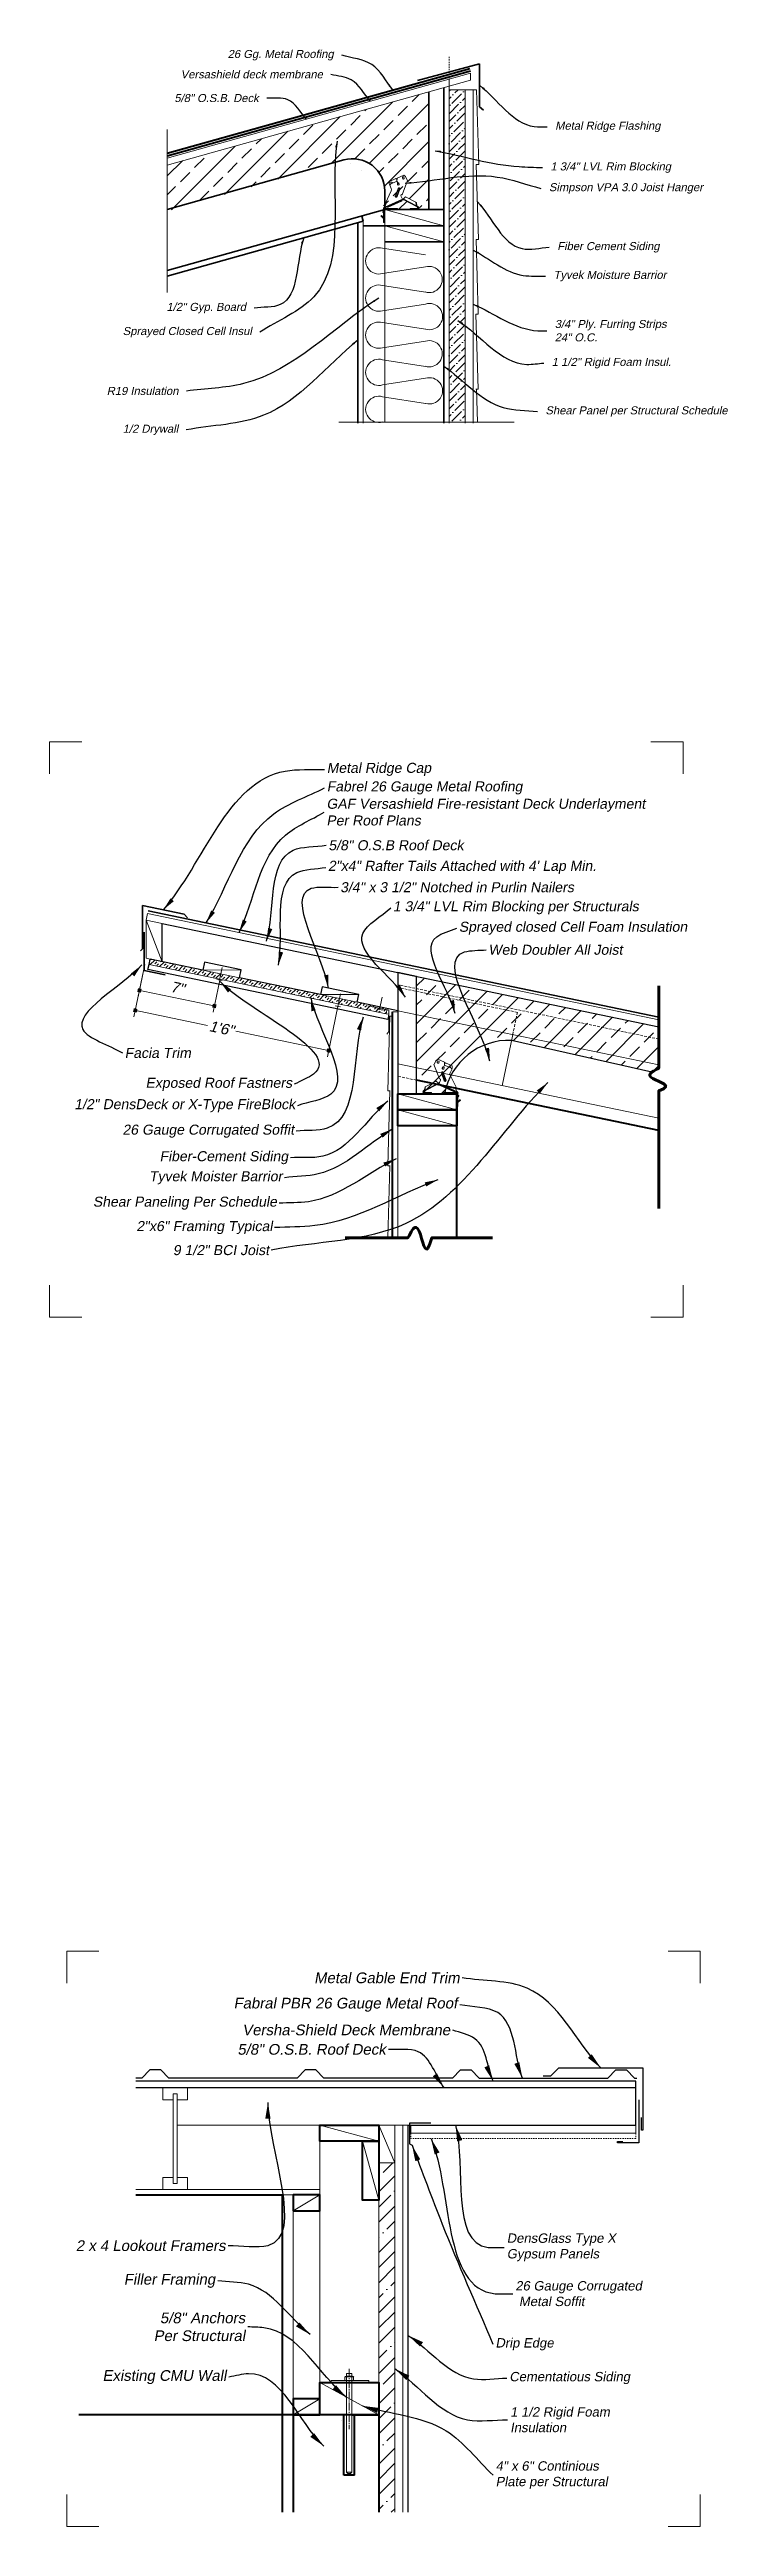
# Model space of a CAD drawing. Header units: inches. Extents: x -3905 to 10892, y 1064 to 9590.
# Drawn here: x 110.2 to 173.6, y 3635 to 3866.5 of the extents above; entities that cross this region are included whole.
import ezdxf

# ---------------------------------------------------------------- set-up
doc = ezdxf.new("R2010")
doc.units = ezdxf.units.IN
doc.header["$MEASUREMENT"] = 0
doc.header["$PDMODE"] = 3
for name, pattern in [('CENTERLINE', [1.81, 0.75, -0.0625, 0.03, -0.0625, 0.75, -0.0625, 0.03, -0.0625]), ('HIDDEN', [0.375, 0.25, -0.125]), ('HIDDEN2', [0.1875, 0.125, -0.0625]), ('MYCENTER', [0.9375, 0.75, -0.0625, 0.0625, -0.0625]), ('MYHIDDEN', [0.1875, 0.125, -0.0625])]:
    doc.linetypes.add(name, pattern=pattern)
doc.layers.add('SECTIONS', color=70, linetype='Continuous', lineweight=0)
doc.layers.add('VP', color=164, linetype='Continuous', lineweight=0, plot=False)
doc.styles.add('DS-TXT1', font='arial.ttf', dxfattribs={"oblique": 10})
doc.styles.add('DSTEXT', font='arial.ttf', dxfattribs={"oblique": 12})
doc.dimstyles.new('DS-Fraction', dxfattribs={"dimtxt": 0.1, "dimasz": 0.035, "dimexe": 0.06, "dimexo": 0.06, "dimgap": 0.02, "dimtad": 0, "dimdec": 3, "dimzin": 0, "dimdsep": 46, "dimlunit": 4, "dimtxsty": 'DS-TXT1', "dimblk": 'BOXFILLED', "dimcen": -0.06, "dimclrd": 256, "dimclre": 256, "dimclrt": 256, "dimadec": 0, "dimazin": 0, "dimtfac": 1, "dimtdec": 3, "dimtmove": 1, "dimatfit": 3, "dimfxl": 1, "dimfrac": 2, "dimtolj": 1, "dimtzin": 0, "dimlwd": 0, "dimlwe": -1, "dimarcsym": 0})
doc.dimstyles.new('DS-Fraction$7', dxfattribs={"dimtxt": 0.125, "dimasz": 0.125, "dimexe": 0.06, "dimexo": 0.06, "dimgap": 0.02, "dimtad": 0, "dimdec": 3, "dimzin": 0, "dimdsep": 46, "dimlunit": 4, "dimtxsty": 'DS-TXT1', "dimblk": 'BOXFILLED', "dimcen": -0.06, "dimclrd": 256, "dimclre": 256, "dimclrt": 256, "dimadec": 0, "dimazin": 0, "dimtfac": 1, "dimtdec": 3, "dimtmove": 1, "dimatfit": 3, "dimfxl": 1, "dimfrac": 2, "dimtolj": 1, "dimtzin": 0, "dimlwd": 0, "dimlwe": -1, "dimarcsym": 0})
doc.dimstyles.new('WeaselDims$7', dxfattribs={"dimtxt": 0.0625, "dimasz": 0.046875, "dimexe": 0.125, "dimexo": 0.125, "dimgap": 0.0625, "dimtad": 0, "dimdec": 4, "dimrnd": 0.0625, "dimzin": 0, "dimdsep": 46, "dimlunit": 4, "dimtxsty": 'DSTEXT', "dimblk": 'ARCHTICK', "dimcen": 0, "dimadec": 0, "dimazin": 0, "dimtfac": 1, "dimtdec": 4, "dimtofl": 0, "dimtmove": 1, "dimatfit": 3, "dimfxl": 1, "dimfrac": 1, "dimtolj": 1, "dimtzin": 0, "dimarcsym": 0})

msp = doc.modelspace()

# ---------------------------------------------------------------- texts
at = {"layer": 'SECTIONS', "linetype": 'Continuous', "lineweight": 5, "char_height": 0.75, "style": 'DSTEXT'}
for s, insert, attachment_point in [('\\A1;Versashield deck membrane', (135.72901, 3864.21728), 6), ('\\A1;26 Gg. Metal Roofing', (136.73683, 3866.01163), 6), ('\\A1;5/8" O.S.B. Deck', (129.74037, 3861.99999), 6), ('\\A1;Metal Ridge Flashing', (157.41522, 3859.31003), 4), ('\\A1;1 3/4" LVL Rim Blocking', (156.97778, 3855.50088), 4), ('\\A1;Simpson VPA 3.0 Joist Hanger', (156.8387, 3853.55875), 4), ('\\A1;Fiber Cement Siding', (157.61443, 3848.0504), 4), ('Tyvek Moisture Barrior', (157.26762, 3845.36324), 4), ('\\A1;1/2" Gyp. Board', (128.54774, 3842.36834), 6), ('\\A1;3/4" Ply. Furring Strips\\P24" O.C.', (157.37996, 3840.25453), 4), ('Sprayed Closed Cell Insul', (129.09421, 3840.11033), 6), ('\\A1;1 1/2" Rigid Foam Insul.', (157.09906, 3837.223), 4), ('\\A1;Shear Panel per Structural Schedule', (156.5139, 3832.69645), 4)]:
    msp.add_mtext(s, dxfattribs=dict(at, insert=insert, attachment_point=attachment_point))
at = {"layer": 'SECTIONS', "linetype": 'Continuous', "lineweight": 15, "char_height": 0.75, "attachment_point": 6, "style": 'DSTEXT'}
for s, insert in [('\\A1;R19 Insulation', (122.24332, 3834.61718)), ('\\A1;1/2 Drywall', (122.22061, 3830.97927))]:
    msp.add_mtext(s, dxfattribs=dict(at, insert=insert))
at = {"layer": 'SECTIONS', "linetype": 'Continuous', "lineweight": 25, "char_height": 0.9375, "style": 'DS-TXT1'}
for s, insert, attachment_point in [('\\A1;Metal Ridge Cap', (136.09097, 3799.25037), 4), ('\\A1;Fabrel 26 Gauge Metal Roofing', (136.0944, 3797.51615), 4), ('\\A1;GAF Versashield Fire-resistant Deck Underlayment\\PPer Roof Plans', (136.06369, 3795.24772), 4), ('\\A1;5/8" O.S.B Roof Deck', (136.2491, 3792.15109), 4), ('\\A1;2"x4" Rafter Tails Attached with 4\' Lap Min.', (136.20553, 3790.0921), 4), ('\\A1;3/4" x 3 1/2" Notched in Purlin Nailers', (137.34687, 3788.2275), 4), ('\\A1;1 3/4" LVL Rim Blocking per Structurals', (142.27066, 3786.31164), 4), ('\\A1;Sprayed closed Cell Foam Insulation', (148.4254, 3784.39577), 4), ('\\A1;Web Doubler All Joist', (151.18576, 3782.38166), 4), ('\\A1;Facia Trim', (117.22343, 3772.73774), 4), ('\\A1;Exposed Roof Fastners', (132.85538, 3769.80934), 6), ('\\A1;1/2" DensDeck or X-Type FireBlock', (133.14683, 3767.81087), 6), ('\\A1;26 Gauge Corrugated Soffit', (133.0332, 3765.42977), 6), ('\\A1;Fiber-Cement Siding', (132.49098, 3762.94691), 6), ('\\A1;Tyvek Moister Barrior', (131.94136, 3761.07348), 6), ('\\A1;Shear Paneling Per Schedule', (131.43761, 3758.69742), 6), ('\\A1;2"x6" Framing Typical', (131.02542, 3756.41274), 6), ('\\A1;9 1/2" BCI Joist', (130.70567, 3754.30432), 6)]:
    msp.add_mtext(s, dxfattribs=dict(at, insert=insert, attachment_point=attachment_point))
at = {"layer": 'SECTIONS', "linetype": 'Continuous', "lineweight": 40, "style": 'DS-TXT1'}
for s, insert, char_height, attachment_point in [('\\A1;Metal Gable End Trim', (148.50056, 3686.2757), 1, 6), ('\\A1;Fabral PBR 26 Gauge Metal Roof', (148.27866, 3683.76661), 1, 6), ('\\A1;Versha-Shield Deck Membrane', (147.61295, 3681.40511), 1, 6), ('\\A1;5/8" O.S.B. Roof Deck', (141.60206, 3679.58878), 1, 6), ('\\A1;2 x 4 Lookout Framers', (126.63627, 3661.23952), 1, 6), ('\\A1;DensGlass Type X \\PGypsum Panels', (152.90014, 3661.08775), 0.875, 4), ('\\A1;Filler Framing', (125.67808, 3657.95229), 1, 6), ('\\A1;26 Gauge Corrugated\\P Metal Soffit', (153.69834, 3656.75751), 0.875, 4), ('\\A1;5/8" Anchors\\PPer Structural', (128.47062, 3653.65371), 1, 6), ('\\A1;Drip Edge', (151.84795, 3652.03054), 0.875, 4), ('\\A1;Existing CMU Wall', (126.71531, 3648.95712), 1, 6), ('\\A1;Cementatious Siding', (153.14005, 3648.87177), 0.875, 4), ('\\A1;1 1/2 Rigid Foam\\PInsulation', (153.21984, 3644.97121), 0.875, 4), ('\\A1;4" x 6" Continious\\PPlate per Structural', (151.86346, 3639.79331), 0.875, 4)]:
    msp.add_mtext(s, dxfattribs=dict(at, insert=insert, char_height=char_height, attachment_point=attachment_point))

# ---------------------------------------------------------------- blocks, each defined once
blk = doc.blocks.new('BCI 9-12')
at = {"color": 0}
for p, q in [((0.96875, 0.5625), (0.96875, 8.9375)), ((1.34375, 8.9375), (0.96875, 8.9375)), ((1.34375, 0.5625), (1.34375, 8.9375)), ((1.34375, 0.5625), (0.96875, 0.5625))]:
    blk.add_line(p, q, dxfattribs=at)
for points in [[(1.34375, 8.375), (2.3125, 8.375), (2.3125, 9.5), (0, 9.5), (0, 8.375), (0.96875, 8.375)], [(1.34375, 1.125), (2.3125, 1.125), (2.3125, 0), (0, 0), (0, 1.125), (0.96875, 1.125)]]:
    blk.add_lwpolyline(points, dxfattribs=at)
blk = doc.blocks.new('*U462')
at = {"color": 0, "lineweight": 0}
blk.add_line((0, 0), (3.5, 1.5), dxfattribs=at)
blk.add_lwpolyline([(0, 0), (3.5, 0), (3.5, 1.5), (0, 1.5)], close=True, dxfattribs=at)
blk = doc.blocks.new('8 inch Anchor')
at = {"color": 0, "lineweight": 0}
for p, q in [((1.83, 0.2), (-1.68, 0.2)), ((-1.68, 0), (-1.68, 0.2)), ((1.83, 0), (-1.68, 0)), ((0.41, 0.53), (-0.41, 0.53)), ((-0.25, 0.85), (-0.25, -1.4)), ((0.25, 0.85), (-0.25, 0.85)), ((-0.25, -1.5), (-0.25, 0)), ((0.25, 0.85), (0.25, -1.4)), ((0.25, -1.5), (0.25, 0)), ((1.83, 0), (1.83, 0.2)), ((-0.25, -1.5), (-0.25, -8.38)), ((0.25, -1.5), (0.25, -8.38))]:
    blk.add_line(p, q, dxfattribs=at)
at = {"color": 0, "linetype": 'CENTERLINE', "lineweight": 0}
blk.add_line((0, 1.28), (0, -4.36), dxfattribs=at)
at = {"linetype": 'Continuous', "lineweight": 5}
for p, q in [((-0.75, -3.5), (-0.75, -3.5)), ((-0.25, -8.38), (0.25, -8.38)), ((-0.25, -8.38), (-0.12, -8.5)), ((-0.19, -8.44), (-0.25, -8.38)), ((-0.12, -8.5), (0.12, -8.5))]:
    blk.add_line(p, q, dxfattribs=at)
at = {"linetype": 'Continuous', "lineweight": 0}
blk.add_line((0.12, -8.5), (0.25, -8.38), dxfattribs=at)
at = {"color": 0, "lineweight": 0}
for points in [[(0.41, 0.53), (0.41, 0.2), (-0.41, 0.2), (-0.41, 0.53)], [(-0.3, 0.59), (0.3, 0.59)]]:
    blk.add_lwpolyline(points, dxfattribs=at)
for centre, radius, start, end in [((-0.3, 0.45), 0.136, 34.0045, 145.9955), ((0, 0.27), 0.317, 54.1118, 125.8882), ((0.3, 0.45), 0.136, 34, 146)]:
    blk.add_arc(centre, radius, start, end, dxfattribs=at)
blk = doc.blocks.new('_BoxFilled')
at = {"color": 0, "linetype": 'ByBlock', "lineweight": -2}
blk.add_line((-0.5, 0), (-1, 0), dxfattribs=at)
at = {"color": 0, "linetype": 'ByBlock'}
blk.add_solid([(-0.5, 0.5), (0.5, 0.5), (-0.5, -0.5), (0.5, -0.5)], dxfattribs=at)
blk = doc.blocks.new('CP1')
at = {"color": 0, "lineweight": -2}
for p, q in [((-6.01, -1.51), (-0.21, 0.05)), ((-0.21, 0.05), (-0.21, -3.95)), ((-0.21, -3.95), (0.16, -4.28))]:
    blk.add_line(p, q, dxfattribs=at)
blk = doc.blocks.new('VPA35')
for p, q in [((0.41, 2.4), (0.43, 2.62)), ((0.41, 2.4), (0.46, 2.29)), ((1.04, 2.9), (0.43, 2.62)), ((0.53, 2.39), (0.46, 2.29)), ((0.53, 2.39), (1.14, 2.67)), ((0.59, 2.42), (0.56, 2.47)), ((0.73, 2.48), (0.71, 2.54)), ((1.04, 2.9), (1.15, 2.81)), ((1.15, 2.95), (1.14, 2.67)), ((1.14, 2.67), (1.22, 2.51)), ((1.77, 3.23), (1.15, 2.95)), ((1.18, 2.41), (1.2, 2.35)), ((1.29, 2.46), (1.32, 2.4)), ((1.32, 2.47), (1.34, 2.42)), ((1.61, 1.4), (2.12, 2.74)), ((1.61, 1.4), (2.12, 2.74)), ((1.61, 1.4), (2.12, 2.74)), ((1.67, 2.91), (1.65, 2.96)), ((1.94, 3.1), (1.77, 3.23)), ((1.81, 2.97), (1.79, 3.03)), ((1.94, 3.1), (2.1, 2.76)), ((-0.12, 0.09), (-0.12, -1.19)), ((-0.12, 0), (-0.06, 0)), ((-0.09, 0.18), (-0.04, 0.23)), ((-0.06, -1.19), (-0.06, 0)), ((-0.04, 0.14), (1.66, 0.91)), ((-0.04, 0.14), (0.1, 0.51)), ((-0.01, 0.22), (1.66, 0.98)), ((1.19, 0.12), (0, 0.12)), ((1.19, 0.06), (0, 0.06)), ((0.02, 0.06), (0.02, 0.12)), ((0.06, 0.62), (0.6, 1.76)), ((0.06, 0.62), (0.6, 1.76)), ((0.07, 0.43), (0.1, 0.51)), ((1.55, 0.79), (0.3, 0.22)), ((0.46, 2.29), (0.6, 1.97)), ((0.7, 0.06), (0.7, 0.12)), ((0.99, 1.29), (1.25, 1.99)), ((1.03, 1.27), (1.29, 1.98)), ((1.12, 1.24), (1.38, 1.94)), ((1.16, 1.22), (1.42, 1.93)), ((1.19, 0.06), (1.19, 0.12)), ((1.51, 1.29), (1.67, 0.92)), ((1.51, 1.29), (1.6, 1.09)), ((1.65, 0.98), (1.65, 0.98)), ((1.77, 0.98), (2.96, 0.36)), ((1.77, 0.91), (3.03, 0.26)), ((1.92, 1.2), (2.95, 0.66)), ((2.36, 0.08), (2.36, 0.12)), ((2.96, 0.35), (2.91, 0.68)), ((3, 0.37), (2.95, 0.66)), ((3.09, 0.29), (3.03, 0.33)), ((-0.37, -0.58), (-0.32, -0.54)), ((-0.12, -0.82), (-0.37, -0.58)), ((-0.32, -0.54), (-0.12, -0.74)), ((-0.19, -0.16), (-0.19, -0.23)), ((-0.12, -0.44), (-0.06, -0.44)), ((-0.12, -1.19), (-0.06, -1.19))]:
    blk.add_line(p, q)
at = {"linetype": 'Continuous', "lineweight": 5}
for p, q in [((1.71, 0.99), (1.92, 1.2)), ((2.36, 0.12), (3.03, 0.12)), ((2.36, 0.08), (3.1, 0.08))]:
    blk.add_line(p, q, dxfattribs=at)
for centre, radius, start, end in [((0.64, 2.51), 0.078, 24.4503, 204.4503), ((1.25, 2.44), 0.078, 24.4503, 204.4503), ((1.27, 2.38), 0.078, 204.4503, 24.4503), ((1.36, 2.49), 0.078, 167.703, 204.4503), ((1.39, 2.44), 0.078, 204.4503, 241.1976), ((1.72, 3), 0.078, 24.4503, 204.4503), ((1.74, 2.94), 0.078, 204.4503, 24.4503), ((2.13, 2.77), 0.03, 204.4503, 249.5172), ((2.13, 2.77), 0.03, 204.4503, 249.5172), ((0, 0.09), 0.125, 135, 180), ((0, 0), 0.125, 90, 180), ((0, 0.09), 0.0625, 135, 163.774), ((0, 0), 0.0625, 90, 180), ((0.02, 0.54), 0.0855, 339.4503, 63.0447), ((0.02, 0.54), 0.0855, 339.4503, 63.0447), ((0.27, 0.28), 0.0625, 204.4503, 294.4503), ((0.38, 1.87), 0.25, 334.4503, 24.4503), ((0.38, 1.87), 0.25, 334.4503, 24.4503), ((1.07, 1.26), 0.0938, 159.4503, 339.4503), ((1.07, 1.26), 0.0467, 159.4503, 339.4503), ((1.34, 1.96), 0.0938, 339.4503, 159.4503), ((1.34, 1.96), 0.0938, 339.4503, 159.4503), ((1.34, 1.96), 0.0467, 339.4503, 159.4503), ((1.34, 1.96), 0.0467, 339.4503, 159.4503), ((1.58, 1.32), 0.0855, 69.4503, 204.4503), ((1.58, 1.32), 0.0855, 69.4503, 204.4503), ((1.53, 0.85), 0.0625, 294.4503, 24.4503), ((1.71, 0.87), 0.125, 62.6919, 114.4503), ((1.71, 0.8), 0.125, 62.692, 114.4503), ((3.09, 0.37), 0.125, 188.1916, 242.692), ((3.06, 0.38), 0.0625, 188.1916, 242.6925), ((3.03, 0.18), 0.125, 302.6919, 62.6919), ((-0.12, -0.16), 0.0625, 90, 180), ((-0.12, -0.23), 0.0625, 180, 270)]:
    blk.add_arc(centre, radius, start, end)
blk.add_arc((3.03, 0.19), 0.0653, 269.5951, 90.4049, dxfattribs=at)
blk = doc.blocks.new('*U404')
for p, q in [((0.41, 2.4), (0.43, 2.62)), ((0.41, 2.4), (0.46, 2.29)), ((1.04, 2.9), (0.43, 2.62)), ((0.53, 2.39), (0.46, 2.29)), ((0.53, 2.39), (1.14, 2.67)), ((0.59, 2.42), (0.56, 2.47)), ((0.73, 2.48), (0.71, 2.54)), ((1.04, 2.9), (1.15, 2.81)), ((1.15, 2.95), (1.14, 2.67)), ((1.14, 2.67), (1.22, 2.51)), ((1.77, 3.23), (1.15, 2.95)), ((1.18, 2.41), (1.2, 2.35)), ((1.29, 2.46), (1.32, 2.4)), ((1.32, 2.47), (1.34, 2.42)), ((1.61, 1.4), (2.12, 2.74)), ((1.61, 1.4), (2.12, 2.74)), ((1.61, 1.4), (2.12, 2.74)), ((1.67, 2.91), (1.65, 2.96)), ((1.94, 3.1), (1.77, 3.23)), ((1.81, 2.97), (1.79, 3.03)), ((1.94, 3.1), (2.1, 2.76)), ((-0.12, 0.09), (-0.12, -1.19)), ((-0.12, 0), (-0.06, 0)), ((-0.09, 0.18), (-0.04, 0.23)), ((-0.06, -1.19), (-0.06, 0)), ((-0.04, 0.14), (1.66, 0.91)), ((-0.04, 0.14), (0.1, 0.51)), ((-0.01, 0.22), (1.66, 0.98)), ((1.19, 0.12), (0, 0.12)), ((1.19, 0.06), (0, 0.06)), ((0.02, 0.06), (0.02, 0.12)), ((0.06, 0.62), (0.6, 1.76)), ((0.06, 0.62), (0.6, 1.76)), ((0.07, 0.43), (0.1, 0.51)), ((1.55, 0.79), (0.3, 0.22)), ((0.46, 2.29), (0.6, 1.97)), ((0.7, 0.06), (0.7, 0.12)), ((0.99, 1.29), (1.25, 1.99)), ((1.03, 1.27), (1.29, 1.98)), ((1.12, 1.24), (1.38, 1.94)), ((1.16, 1.22), (1.42, 1.93)), ((1.19, 0.06), (1.19, 0.12)), ((1.51, 1.29), (1.67, 0.92)), ((1.51, 1.29), (1.6, 1.09)), ((1.65, 0.98), (1.65, 0.98)), ((1.77, 0.98), (2.96, 0.36)), ((1.77, 0.91), (3.03, 0.26)), ((1.92, 1.2), (2.95, 0.66)), ((2.36, 0.08), (2.36, 0.12)), ((2.96, 0.35), (2.91, 0.68)), ((3, 0.37), (2.95, 0.66)), ((3.09, 0.29), (3.03, 0.33)), ((-0.37, -0.58), (-0.32, -0.54)), ((-0.12, -0.82), (-0.37, -0.58)), ((-0.32, -0.54), (-0.12, -0.74)), ((-0.19, -0.16), (-0.19, -0.23)), ((-0.12, -0.44), (-0.06, -0.44)), ((-0.12, -1.19), (-0.06, -1.19))]:
    blk.add_line(p, q)
at = {"linetype": 'Continuous', "lineweight": 5}
for p, q in [((1.71, 0.99), (1.92, 1.2)), ((2.36, 0.12), (3.03, 0.12)), ((2.36, 0.08), (3.1, 0.08))]:
    blk.add_line(p, q, dxfattribs=at)
for centre, radius, start, end in [((0.64, 2.51), 0.078, 24.4503, 204.4503), ((1.25, 2.44), 0.078, 24.4503, 204.4503), ((1.27, 2.38), 0.078, 204.4503, 24.4503), ((1.36, 2.49), 0.078, 167.703, 204.4503), ((1.39, 2.44), 0.078, 204.4503, 241.1976), ((1.72, 3), 0.078, 24.4503, 204.4503), ((1.74, 2.94), 0.078, 204.4503, 24.4503), ((2.13, 2.77), 0.03, 204.4503, 249.5172), ((2.13, 2.77), 0.03, 204.4503, 249.5172), ((0, 0.09), 0.125, 135, 180), ((0, 0), 0.125, 90, 180), ((0, 0.09), 0.0625, 135, 163.774), ((0, 0), 0.0625, 90, 180), ((0.02, 0.54), 0.0855, 339.4503, 63.0447), ((0.02, 0.54), 0.0855, 339.4503, 63.0447), ((0.27, 0.28), 0.0625, 204.4503, 294.4503), ((0.38, 1.87), 0.25, 334.4503, 24.4503), ((0.38, 1.87), 0.25, 334.4503, 24.4503), ((1.07, 1.26), 0.0938, 159.4503, 339.4503), ((1.07, 1.26), 0.0467, 159.4503, 339.4503), ((1.34, 1.96), 0.0938, 339.4503, 159.4503), ((1.34, 1.96), 0.0938, 339.4503, 159.4503), ((1.34, 1.96), 0.0467, 339.4503, 159.4503), ((1.34, 1.96), 0.0467, 339.4503, 159.4503), ((1.58, 1.32), 0.0855, 69.4503, 204.4503), ((1.58, 1.32), 0.0855, 69.4503, 204.4503), ((1.53, 0.85), 0.0625, 294.4503, 24.4503), ((1.71, 0.87), 0.125, 62.6919, 114.4503), ((1.71, 0.8), 0.125, 62.692, 114.4503), ((3.09, 0.37), 0.125, 188.1916, 242.692), ((3.06, 0.38), 0.0625, 188.1916, 242.6925), ((3.03, 0.18), 0.125, 302.6919, 62.6919), ((-0.12, -0.16), 0.0625, 90, 180), ((-0.12, -0.23), 0.0625, 180, 270)]:
    blk.add_arc(centre, radius, start, end)
blk.add_arc((3.03, 0.19), 0.0653, 269.5951, 90.4049, dxfattribs=at)
blk = doc.blocks.new('_ArchTick')
at = {"color": 0, "linetype": 'ByBlock', "lineweight": 0, "const_width": 0.15}
blk.add_lwpolyline([(-0.5, -0.5), (0.5, 0.5)], dxfattribs=at)
blk = doc.blocks.new('*D458')
at = {"layer": 'Defpoints', "color": 0, "linetype": 'Continuous', "lineweight": 5, "transparency": 16777216}
for p in [(119.23, 3781.59), (126.23, 3780.13), (125.6, 3777.13)]:
    blk.add_point(p, dxfattribs=at)
at = {"layer": 'SECTIONS', "linetype": 'Continuous', "transparency": 16777216}
for p, q in [((119.1, 3781), (118.48, 3778)), ((126.1, 3779.54), (125.48, 3776.55))]:
    blk.add_line(p, q, dxfattribs=at)
at = {"layer": 'SECTIONS', "linetype": 'Continuous', "lineweight": 0, "transparency": 16777216}
blk.add_line((118.95, 3778.52), (125.26, 3777.2), dxfattribs=at)
at = {"layer": 'SECTIONS', "linetype": 'Continuous', "lineweight": 0, "transparency": 16777216, "xscale": 0.35, "yscale": 0.35, "zscale": 0.35}
for p, rotation in [((118.6, 3778.59), 168.2317110679799), ((125.6, 3777.13), 348.2317110679799)]:
    blk.add_blockref('_BoxFilled', p, dxfattribs=dict(at, rotation=rotation))
at = {"layer": 'SECTIONS', "linetype": 'Continuous', "lineweight": 25, "transparency": 16777216, "insert": (122.18, 3778.83), "char_height": 1, "attachment_point": 5, "rotation": 348.2317, "style": 'DS-TXT1'}
blk.add_mtext('\\A1;7"', dxfattribs=at)
blk = doc.blocks.new('*D459')
at = {"layer": 'Defpoints', "color": 0, "linetype": 'Continuous', "lineweight": 5, "transparency": 16777216}
for p in [(119.23, 3781.59), (137.29, 3777.82), (136.27, 3772.96)]:
    blk.add_point(p, dxfattribs=at)
at = {"layer": 'SECTIONS', "linetype": 'Continuous', "transparency": 16777216}
for p, q in [((119.1, 3781), (118.09, 3776.13)), ((137.16, 3777.24), (136.15, 3772.37))]:
    blk.add_line(p, q, dxfattribs=at)
at = {"layer": 'SECTIONS', "linetype": 'Continuous', "lineweight": 0, "transparency": 16777216}
for p, q in [((118.56, 3776.65), (124.97, 3775.31)), ((135.93, 3773.03), (127.59, 3774.77))]:
    blk.add_line(p, q, dxfattribs=at)
at = {"layer": 'SECTIONS', "linetype": 'Continuous', "lineweight": 0, "transparency": 16777216, "xscale": 0.35, "yscale": 0.35, "zscale": 0.35}
for p, rotation in [((118.21, 3776.72), 168.2317110679816), ((136.27, 3772.96), 348.2317110679816)]:
    blk.add_blockref('_BoxFilled', p, dxfattribs=dict(at, rotation=rotation))
at = {"layer": 'SECTIONS', "linetype": 'Continuous', "lineweight": 25, "transparency": 16777216, "insert": (126.28, 3775.04), "char_height": 1, "attachment_point": 5, "rotation": 348.2317, "style": 'DS-TXT1'}
blk.add_mtext('\\A1;1\'6"', dxfattribs=at)

# ---------------------------------------------------------------- dimensions: what is measured, and where the dimension line sits
at = {"layer": 'SECTIONS', "linetype": 'Continuous', "lineweight": 25}
for base, p2, text, picture, middle in [((136.27306, 3772.95783), (137.28677, 3777.82367), '1\'6"', '*D459', (126.27772, 3775.04019)), ((125.60215, 3777.13261), (126.22618, 3780.12796), '7"', '*D458', (122.17907, 3778.82964))]:
    dim = msp.add_linear_dim(base=base, p1=(119.2273, 3781.58606), p2=p2, angle=348.2317111, text=text, dimstyle='DS-Fraction', override={"dimscale": 10, "dimpost": '"'}, dxfattribs=at)
    dim.commit()
    dim.dimension.update_dxf_attribs({"geometry": picture, "text_midpoint": middle, "dimtype": 161})

# ---------------------------------------------------------------- hatches: boundary and pattern name
at = {"layer": 'SECTIONS', "linetype": 'Continuous', "lineweight": 5}
h = msp.add_hatch(dxfattribs=at)
h.set_pattern_fill('ANSI33', color=256, scale=10)
edge = h.paths.add_edge_path()
edge.add_line((145.63509, 3862.59508), (121.20009, 3855.74186))
edge.add_line((121.20009, 3855.74186), (121.20009, 3851.45987))
edge.add_line((121.20009, 3851.45987), (137.69995, 3856.21518))
edge.add_arc((138.49716, 3853.22248), 3.09707, 13.3859057, 104.9163335, ccw=False)
edge.add_line((141.51009, 3853.93948), (141.38509, 3851.66377))
edge.add_arc((141.51009, 3851.66377), 0.125, 135.0002146, 180, ccw=False)
edge.add_arc((141.51009, 3851.66377), 0.125, 135.0002146, 180)
edge.add_line((141.38509, 3851.66377), (141.38509, 3851.57158))
edge.add_arc((141.51009, 3851.57158), 0.125, 118.6908516, 180, ccw=False)
edge.add_arc((141.51009, 3851.66377), 0.0625, 133.8224543, 163.7739775, ccw=False)
edge.add_line((141.46681, 3851.70886), (143.1668, 3852.48181))
edge.add_arc((143.21854, 3852.36802), 0.125, 62.6919624, 114.4503196, ccw=False)
edge.add_line((143.27589, 3852.47909), (144.53856, 3851.82715))
edge.add_arc((144.59591, 3851.93822), 0.125, 188.1916253, 242.6919624, ccw=False)
edge.add_line((144.47219, 3851.92041), (144.47042, 3851.93267))
edge.add_line((144.47042, 3851.93267), (143.27762, 3852.54854))
edge.add_arc((143.22027, 3852.43747), 0.125, 62.6919199, 90)
edge.add_line((143.22027, 3852.56247), (143.42673, 3852.76997))
edge.add_line((143.42673, 3852.76997), (144.46362, 3852.2346))
edge.add_line((144.46362, 3852.2346), (144.50545, 3851.94408))
edge.add_arc((144.56731, 3851.95299), 0.0625, 188.1916253, 242.6924697)
edge.add_line((144.53863, 3851.89745), (144.59906, 3851.86625))
edge.add_arc((144.54172, 3851.75518), 0.125, -57.3080657, 62.6924697, ccw=False)
edge.add_line((144.60923, 3851.64998), (143.86577, 3851.64998))
edge.add_line((143.86577, 3851.64998), (143.86577, 3851.69658))
edge.add_line((143.86577, 3851.69658), (144.53949, 3851.69658))
edge.add_arc((144.53902, 3851.76186), 0.06529, 270.4048518, 450.4048518)
edge.add_line((144.53856, 3851.82715), (143.27589, 3852.47909))
edge.add_arc((143.21854, 3852.36802), 0.125, 62.6919624, 114.4503196)
edge.add_line((143.1668, 3852.48181), (143.09203, 3852.44781))
edge.add_arc((143.03513, 3852.42194), 0.0625, -65.5496804, 24.4503196, ccw=False)
edge.add_line((143.061, 3852.36505), (141.80931, 3851.79593))
edge.add_arc((141.78344, 3851.85283), 0.0625, 204.4503196, 294.4503196, ccw=False)
edge.add_line((141.72655, 3851.82696), (141.46681, 3851.70886))
edge.add_arc((141.51009, 3851.66377), 0.0625, 133.8224543, 163.7739775)
edge.add_arc((141.51009, 3851.57158), 0.125, 90, 118.6908516, ccw=False)
edge.add_line((141.51009, 3851.69658), (142.69759, 3851.69658))
edge.add_line((142.69759, 3851.69658), (142.69759, 3851.63408))
edge.add_line((142.69759, 3851.63408), (141.51009, 3851.63408))
edge.add_arc((141.51009, 3851.57158), 0.0625, 90, 195.6670772)
edge.add_line((141.44991, 3851.5547), (141.51009, 3851.57158))
edge.add_line((141.51009, 3851.57158), (145.63509, 3851.57158))
edge.add_line((145.63509, 3851.57158), (145.63509, 3862.59508))
h = msp.add_hatch(dxfattribs=at)
h.set_pattern_fill('ANSI36', color=256, scale=4)
h.paths.add_polyline_path([(149.01009, 3862.78702), (147.51009, 3862.78702), (147.51009, 3831.71898), (149.01009, 3831.71898)])
h = msp.add_hatch(dxfattribs=at)
h.set_pattern_fill('INSUL', color=256, scale=2, angle=45)
h.paths.add_polyline_path([(119.59442, 3781.50958), (119.49244, 3781.02009), (141.62515, 3776.40911), (141.72713, 3776.8986)])
h = msp.add_hatch(dxfattribs=at)
h.set_pattern_fill('ANSI33', color=256, scale=10)
edge = h.paths.add_edge_path()
edge.add_line((144.47283, 3779.90172), (144.47283, 3768.9165))
edge.add_line((144.47283, 3768.9165), (147.08592, 3768.9165))
edge.add_arc((153.10395, 3767.80239), 6.12028, 87.7367673, 169.5116786, ccw=False)
edge.add_line((153.34564, 3773.9179), (166.45309, 3770.94307))
edge.add_spline(control_points=[(166.45309, 3770.94307), (166.61618, 3771.06471), (166.85296, 3771.18833), (167.08975, 3771.31195)], knot_values=[1, 1, 1, 1, 1.574652306, 1.574652306, 1.574652306, 1.574652306], weights=[1, 1, 1, 1], degree=3, periodic=0)
edge.add_spline(control_points=[(167.08975, 3771.31195), (167.08975, 3772.60459), (167.08975, 3773.89723), (167.08975, 3775.18986)], knot_values=[0.496565349, 0.496565349, 0.496565349, 0.496565349, 1, 1, 1, 1], weights=[1, 1, 1, 1], degree=3, periodic=0)
edge.add_line((167.08975, 3775.18986), (144.47283, 3779.90172))
at = {"layer": 'SECTIONS', "linetype": 'Continuous', "lineweight": 0}
h = msp.add_hatch(dxfattribs=at)
h.set_pattern_fill('ANSI35', color=256, scale=8)
h.set_pattern_definition([(45, (-105.4279, 1369.2891), (-1.4142136, 1.4142136), []), (45, (-104.0137, 1369.2891), (-1.4142136, 1.4142136), [2.5, -0.5, 0, -0.5])])
h.paths.add_polyline_path([(140.94335, 3636.32208), (142.44275, 3636.32208), (142.44275, 3669.00362), (140.94335, 3669.00362)])

# ---------------------------------------------------------------- linework, layer by layer
at = {"layer": 'SECTIONS', "linetype": 'MYHIDDEN', "lineweight": 0}
msp.add_line((147.51009, 3863.70016), (147.51009, 3865.93761), dxfattribs=at)
at = {"layer": 'SECTIONS', "lineweight": 0}
for p, q in [((121.20009, 3856.39098), (149.51009, 3864.33101)), ((121.20009, 3855.74186), (149.51009, 3863.68189)), ((147.51009, 3831.6031), (147.51009, 3863.70016)), ((149.51009, 3863.68189), (149.51009, 3864.33101)), ((149.76009, 3831.6031), (149.76009, 3862.78702)), ((141.51009, 3851.57158), (147.01009, 3850.07158)), ((141.51009, 3850.07158), (147.01009, 3848.57158))]:
    msp.add_line(p, q, dxfattribs=at)
at = {"layer": 'SECTIONS', "lineweight": 35}
for p, q in [((145.63509, 3851.57158), (145.63509, 3862.59508)), ((147.01009, 3831.6031), (147.01009, 3862.98072)), ((121.20009, 3851.58751), (137.69995, 3856.21518)), ((121.20009, 3845.87529), (141.51009, 3851.57158)), ((139.50128, 3850.48888), (139.36626, 3850.97031)), ((141.51009, 3851.57158), (141.4217, 3851.75216)), ((141.51009, 3851.57158), (147.01009, 3851.57158)), ((121.20009, 3845.35599), (139.50128, 3850.48888)), ((139.00228, 3850.34893), (139.00228, 3831.6031)), ((139.50131, 3850.07158), (141.51009, 3850.07158)), ((141.51009, 3850.07158), (147.01009, 3850.07158)), ((141.51009, 3848.57158), (147.01009, 3848.57158))]:
    msp.add_line(p, q, dxfattribs=at)
at = {"layer": 'SECTIONS', "lineweight": 20}
msp.add_line((149.01009, 3862.78702), (149.76009, 3862.78702), dxfattribs=at)
at = {"layer": 'SECTIONS', "linetype": 'Continuous', "lineweight": 20}
for p, q in [((149.76009, 3862.78702), (150.07259, 3862.78702)), ((150.07259, 3862.78702), (150.27741, 3855.79002)), ((150.27741, 3855.79002), (150.05428, 3855.79002)), ((150.05428, 3855.79002), (150.2591, 3848.79301)), ((150.2591, 3848.79301), (150.03596, 3848.79301)), ((150.03596, 3848.79301), (150.24079, 3841.79601)), ((150.24079, 3841.79601), (150.01765, 3841.79601)), ((150.01765, 3841.79601), (150.22248, 3834.79901)), ((150.22248, 3834.79901), (149.99934, 3834.79901)), ((150.07259, 3834.79901), (150.16275, 3831.71898)), ((167.08975, 3775.82828), (119.35477, 3785.77307)), ((142.72283, 3770.56233), (142.72283, 3780.26631)), ((141.89579, 3776.75073), (139.93783, 3777.15864)), ((141.89579, 3774.75073), (141.89579, 3776.75073)), ((167.08975, 3771.61472), (142.72283, 3776.69116)), ((141.89579, 3774.75073), (141.70948, 3774.48517)), ((141.99294, 3776.18655), (141.78811, 3769.18955)), ((152.46321, 3769.68224), (153.45749, 3774.45477)), ((141.78811, 3769.18955), (142.01125, 3769.18955)), ((141.99294, 3769.18955), (141.78811, 3762.19254)), ((142.72283, 3755.46905), (142.72283, 3768.9165)), ((141.78811, 3762.19254), (142.01125, 3762.19254)), ((141.99294, 3762.19254), (141.79612, 3755.46905))]:
    msp.add_line(p, q, dxfattribs=at)
at = {"layer": 'SECTIONS', "linetype": 'Continuous', "lineweight": 5}
for p, q in [((121.20009, 3843.83969), (121.20009, 3859.08006)), ((141.51009, 3848.57158), (141.51009, 3851.57158)), ((139.50261, 3831.6031), (139.50128, 3850.48888)), ((141.51009, 3848.57158), (141.51009, 3831.71898)), ((145.30127, 3847.34049), (141.29836, 3847.95799)), ((145.30127, 3846.22038), (141.29836, 3845.60289)), ((145.30127, 3843.86528), (141.29836, 3844.48278)), ((145.30127, 3842.74517), (141.29836, 3842.12767)), ((145.30127, 3840.3999), (141.29836, 3841.0174)), ((145.30127, 3839.27979), (141.29836, 3838.6623)), ((145.30127, 3836.92469), (141.29836, 3837.54219)), ((145.30127, 3835.80458), (141.29836, 3835.18708)), ((145.30127, 3833.46421), (141.29836, 3834.08171)), ((137.22618, 3831.71898), (153.59709, 3831.71898)), ((119.35477, 3785.77307), (119.2273, 3785.16121)), ((119.2273, 3785.16121), (120.7273, 3781.27356)), ((124.51297, 3780.48488), (128.09236, 3780.50528)), ((125.82697, 3779.61047), (126.32714, 3779.50627)), ((126.32016, 3780.72527), (126.07705, 3779.55837)), ((126.07705, 3779.55837), (126.07705, 3779.55837)), ((135.51073, 3778.19368), (139.09013, 3778.21407)), ((136.88372, 3777.14154), (137.38389, 3777.03733)), ((137.37691, 3778.25634), (137.13381, 3777.08944)), ((137.13381, 3777.08944), (137.13381, 3777.08944)), ((140.78154, 3776.84964), (141.28171, 3776.74544)), ((141.27473, 3777.96444), (141.03163, 3776.79754)), ((141.72713, 3776.8986), (141.62515, 3776.40911)), ((142.72283, 3776.57975), (142.22283, 3776.57975)), ((141.62515, 3776.40911), (141.89286, 3776.35333)), ((141.89579, 3776.36739), (141.79089, 3775.86384)), ((141.99294, 3776.18655), (142.22283, 3776.18655))]:
    msp.add_line(p, q, dxfattribs=at)
at = {"layer": 'SECTIONS', "linetype": 'Continuous', "lineweight": 35}
for p, q in [((141.51009, 3851.57158), (141.51009, 3853.32664)), ((122.79122, 3785.71643), (118.8753, 3786.53224)), ((118.8753, 3786.53224), (118.8753, 3782.48147)), ((167.08975, 3776.08365), (119.40576, 3786.01782)), ((119.03259, 3784.02233), (119.03259, 3780.44719)), ((122.79122, 3785.71643), (123.09622, 3785.38171)), ((118.8753, 3782.48147), (118.69132, 3782.28254)), ((120.99055, 3780.03928), (119.03259, 3780.44719))]:
    msp.add_line(p, q, dxfattribs=at)
at = {"layer": 'SECTIONS', "linetype": 'Continuous', "lineweight": 0}
for p, q in [((167.08975, 3775.18986), (119.2273, 3785.16121)), ((119.2273, 3785.16121), (119.2273, 3781.58606)), ((120.7273, 3784.84871), (120.7273, 3781.27356)), ((141.62515, 3776.40911), (119.49244, 3781.02009)), ((167.08975, 3766.63505), (142.72283, 3771.71149)), ((164.94275, 3676.62722), (118.26152, 3676.62722)), ((164.94275, 3676.62722), (164.94275, 3676.00222)), ((164.94275, 3676.00222), (164.94275, 3672.50222)), ((122.13018, 3672.50222), (164.94275, 3672.50222)), ((140.94275, 3671.00222), (135.44275, 3672.50222)), ((143.19275, 3636.32208), (143.19275, 3672.50222)), ((143.69275, 3636.32208), (143.69275, 3672.50222)), ((135.44275, 3646.94152), (135.44275, 3671.00222)), ((139.44275, 3671.00222), (140.94275, 3665.50222)), ((140.94275, 3646.94152), (140.94275, 3671.00222)), ((135.44275, 3666.50602), (118.26152, 3666.50602)), ((135.44275, 3666.00602), (118.26152, 3666.00602)), ((131.94275, 3666.00602), (131.94275, 3636.32208)), ((135.44275, 3666.00602), (132.94275, 3664.50602)), ((132.94275, 3664.50602), (132.94275, 3646.19152)), ((135.44275, 3646.94152), (132.94275, 3645.44152)), ((140.94275, 3645.44152), (135.44275, 3648.44152)), ((132.94275, 3636.32208), (132.94275, 3645.44152)), ((132.94275, 3645.44152), (140.94275, 3645.44152)), ((140.94275, 3636.32208), (140.94275, 3645.44152))]:
    msp.add_line(p, q, dxfattribs=at)
at = {"layer": 'SECTIONS', "linetype": 'Continuous', "lineweight": 25}
for p, q in [((120.7273, 3781.27356), (120.7273, 3784.84871)), ((120.7273, 3784.84871), (142.72283, 3780.26631)), ((119.49244, 3781.02009), (119.59442, 3781.50958)), ((119.39046, 3780.5306), (119.49244, 3781.02009)), ((141.79089, 3775.86384), (119.39046, 3780.5306)), ((142.72283, 3780.26631), (167.08975, 3775.18986)), ((166.45309, 3770.94307), (153.34564, 3773.9179)), ((164.94275, 3676.00222), (118.26152, 3676.00222))]:
    msp.add_line(p, q, dxfattribs=at)
at = {"layer": 'SECTIONS', "linetype": 'HIDDEN', "lineweight": 0}
for p, q in [((167.08975, 3774.04071), (142.72283, 3779.11715)), ((153.89089, 3776.5351), (142.72283, 3778.86178)), ((153.45749, 3774.45477), (153.89089, 3776.5351)), ((144.47283, 3770.19775), (142.72283, 3770.56233))]:
    msp.add_line(p, q, dxfattribs=at)
at = {"layer": 'SECTIONS', "linetype": 'Continuous', "lineweight": 40}
for p, q in [((142.22283, 3755.46905), (142.22283, 3776.57975)), ((167.08975, 3765.48589), (144.47283, 3770.19775)), ((148.22283, 3755.46905), (148.22283, 3768.9165)), ((137.94275, 3645.44152), (112.94275, 3645.44152)), ((137.69275, 3639.7981), (137.69275, 3645.44152)), ((138.69275, 3639.7981), (138.69275, 3645.44152)), ((138.69275, 3639.7981), (137.69275, 3639.7981))]:
    msp.add_line(p, q, dxfattribs=at)
at = {"layer": 'SECTIONS', "linetype": 'Continuous', "lineweight": 13}
for p, q in [((148.22283, 3767.4165), (142.72283, 3768.9165)), ((148.22283, 3765.9165), (142.72283, 3767.4165))]:
    msp.add_line(p, q, dxfattribs=at)
at = {"layer": 'SECTIONS', "linetype": 'HIDDEN2', "lineweight": 9}
for p, q in [((143.94275, 3671.75222), (143.94275, 3671.25222)), ((164.94275, 3671.25222), (143.94275, 3671.25222)), ((164.94275, 3671.75222), (164.94275, 3671.25222))]:
    msp.add_line(p, q, dxfattribs=at)
at = {"layer": 'SECTIONS', "linetype": 'MYCENTER', "lineweight": 0}
msp.add_line((118.26152, 3645.44152), (132.94275, 3645.44152), dxfattribs=at)
at = {"layer": 'SECTIONS', "linetype": 'Continuous', "lineweight": 40}
for points in [[(121.20009, 3856.85477), (149.44584, 3864.76756)], [(121.20009, 3856.61713), (149.50757, 3864.54722)], [(118.26152, 3666.00602), (131.94275, 3666.00602), (131.94275, 3636.32208)], [(137.94275, 3645.44152), (132.94275, 3645.44152), (132.94275, 3636.32208)], [(138.44275, 3645.44152), (140.94275, 3645.44152), (140.94275, 3636.32208)]]:
    msp.add_lwpolyline(points, dxfattribs=at)
at = {"layer": 'SECTIONS', "linetype": 'Continuous', "lineweight": 20}
for points in [[(147.51009, 3831.6031), (147.51009, 3862.78702), (149.01009, 3862.78702), (149.01009, 3831.6031)], [(119.59442, 3781.50958), (119.2273, 3781.58606), (119.2273, 3785.16121), (119.35477, 3785.77307)]]:
    msp.add_lwpolyline(points, dxfattribs=at)
at = {"layer": 'SECTIONS', "linetype": 'Continuous', "lineweight": 25}
for points in [[(142.72283, 3776.69116), (138.93716, 3777.47984), (139.09013, 3778.21407), (135.6637, 3778.92791), (135.51073, 3778.19368), (127.9394, 3779.77104), (128.09236, 3780.50528), (124.66593, 3781.21912), (124.51297, 3780.48488), (119.59442, 3781.50958)], [(143.69275, 3636.32208), (143.69275, 3672.50222), (164.94275, 3672.50222), (164.94275, 3676.62722), (118.26152, 3676.62722)]]:
    msp.add_lwpolyline(points, dxfattribs=at)
at = {"layer": 'SECTIONS', "linetype": 'Continuous', "lineweight": 5}
for points in [[(124.51297, 3780.48488), (127.9394, 3779.77104), (128.09236, 3780.50528), (124.66593, 3781.21912)], [(135.51073, 3778.19368), (138.93716, 3777.47984), (139.09013, 3778.21407), (135.6637, 3778.92791)]]:
    msp.add_lwpolyline(points, close=True, dxfattribs=at)
at = {"layer": 'SECTIONS', "linetype": 'Continuous', "lineweight": 25}
msp.add_lwpolyline([(142.72283, 3768.9165), (144.47283, 3768.9165), (144.47283, 3779.90172), (142.72283, 3780.26631)], close=True, dxfattribs=at)
at = {"layer": 'SECTIONS', "linetype": 'Continuous', "lineweight": 40}
for points in [[(148.22283, 3767.4165), (142.72283, 3767.4165), (142.72283, 3768.9165), (148.22283, 3768.9165)], [(148.22283, 3765.9165), (142.72283, 3765.9165), (142.72283, 3767.4165), (148.22283, 3767.4165)], [(140.94275, 3671.00222), (135.44275, 3671.00222), (135.44275, 3672.50222), (140.94275, 3672.50222)], [(140.94275, 3671.00222), (140.94275, 3665.50222), (139.44275, 3665.50222), (139.44275, 3671.00222)], [(132.94275, 3664.50602), (135.44275, 3664.50602), (135.44275, 3666.00602), (132.94275, 3666.00602)], [(132.94275, 3645.44152), (135.44275, 3645.44152), (135.44275, 3646.94152), (132.94275, 3646.94152)], [(140.94275, 3645.44152), (135.44275, 3645.44152), (135.44275, 3648.44152), (140.94275, 3648.44152)]]:
    msp.add_lwpolyline(points, close=True, dxfattribs=at)
at = {"layer": 'SECTIONS', "linetype": 'Continuous', "lineweight": 30}
for points in [[(148.58189, 3677.6684), (147.83189, 3676.9184), (135.83189, 3676.9184), (135.08189, 3677.6684), (134.08189, 3677.6684), (133.33189, 3676.9184), (121.33189, 3676.9184), (120.58189, 3677.6684), (119.58189, 3677.6684), (118.83189, 3676.9184), (118.26152, 3676.9184)], [(148.58189, 3677.6684), (149.58189, 3677.6684), (150.33189, 3676.9184), (162.33189, 3676.9184), (163.08189, 3677.6684), (164.08189, 3677.6684), (164.83189, 3676.9184), (165.05648, 3676.9184)], [(156.30132, 3677.11647), (157.00204, 3677.11647), (157.75204, 3677.86647), (165.59311, 3677.86647), (165.59311, 3672.04618), (165.46811, 3672.04618), (165.46811, 3673.22069)], [(165.24184, 3674.86773), (165.24184, 3670.86773), (163.24184, 3670.86773), (163.24184, 3670.99273), (163.74184, 3670.99273)], [(145.81936, 3672.69604), (143.81936, 3672.69604), (143.81936, 3670.77055), (144.05643, 3670.62774)]]:
    msp.add_lwpolyline(points, dxfattribs=at)
at = {"layer": 'SECTIONS', "linetype": 'Continuous', "lineweight": 9}
msp.add_lwpolyline([(143.94275, 3672.50222), (164.94275, 3672.50222), (164.94275, 3671.75222), (143.94275, 3671.75222)], close=True, dxfattribs=at)
at = {"layer": 'SECTIONS', "linetype": 'Continuous', "lineweight": 0}
for points in [[(140.94335, 3636.32208), (140.94335, 3669.00362), (142.44275, 3669.00362), (142.44275, 3636.32208)], [(118.26152, 3666.00602), (131.94275, 3666.00602)]]:
    msp.add_lwpolyline(points, dxfattribs=at)
at = {"layer": 'SECTIONS', "linetype": 'Continuous', "lineweight": 35}
msp.add_arc((138.51009, 3853.32664), 3, 0, 105.6670772, dxfattribs=at)
at = {"layer": 'SECTIONS', "linetype": 'Continuous', "lineweight": 5}
for centre, start, end in [((140.95138, 3846.78044), 73.581503, 286.418497), ((145.64826, 3845.04283), 252.0286172, 106.418497), ((140.95138, 3843.30523), 73.581503, 286.418497), ((145.68004, 3841.57745), 253.581503, 107.9713828), ((140.95138, 3839.83985), 73.581503, 286.418497), ((145.64826, 3838.10224), 252.0286172, 106.418497), ((140.95138, 3836.36463), 73.581503, 286.418497), ((145.68004, 3834.63686), 253.581503, 107.9713828), ((140.95138, 3832.90416), 73.581503, 286.418497)]:
    msp.add_arc(centre, 1.22761, start, end, dxfattribs=at)
at = {"layer": 'SECTIONS', "linetype": 'Continuous', "lineweight": 25}
msp.add_arc((153.10395, 3767.80239), 6.12028, 87.7367673, 169.5116786, dxfattribs=at)
at = {"layer": 'SECTIONS', "linetype": 'Continuous', "lineweight": 60}
for points, knots in [([(167.08975, 3779.01487), (167.08975, 3776.44723), (167.08975, 3773.87959), (167.08975, 3771.31195), (166.64036, 3771.07733), (165.44481, 3770.45316), (168.44372, 3769.78485), (167.40079, 3769.33109), (167.08975, 3769.19576), (167.08975, 3765.53216), (167.08975, 3761.86856), (167.08975, 3758.20496)], [0, 0, 0, 0, 1, 1, 1, 2.09062325, 3.901420652, 4.670973622, 4.670973622, 4.670973622, 5.670973622, 5.670973622, 5.670973622, 5.670973622]), ([(137.80928, 3755.46905), (139.76283, 3755.46905), (141.71638, 3755.46905), (143.66993, 3755.46905), (143.94006, 3755.97748), (144.70169, 3757.41102), (145.20824, 3753.39833), (145.73516, 3754.93741), (145.91716, 3755.46905), (147.80414, 3755.46905), (149.69112, 3755.46905), (151.5781, 3755.46905)], [0, 0, 0, 0, 1, 1, 1, 2.232346917, 4.474667908, 5.657957588, 5.657957588, 5.657957588, 6.657957588, 6.657957588, 6.657957588, 6.657957588])]:
    msp.add_open_spline(points, degree=3, knots=knots, dxfattribs=at)
at = {"layer": 'VP', "linetype": 'Continuous', "lineweight": 5}
for points in [[(110.20963, 3798.83863), (110.20963, 3801.83863), (113.20963, 3801.83863)], [(166.36511, 3801.83863), (169.36511, 3801.83863), (169.36511, 3798.83863)], [(113.20963, 3748.04699), (110.20963, 3748.04699), (110.20963, 3751.04699)], [(169.36511, 3751.04699), (169.36511, 3748.04699), (166.36511, 3748.04699)], [(111.80554, 3685.78827), (111.80554, 3688.78827), (114.80554, 3688.78827)], [(167.96103, 3688.78827), (170.96103, 3688.78827), (170.96103, 3685.78827)], [(114.80554, 3634.99663), (111.80554, 3634.99663), (111.80554, 3637.99663)], [(170.96103, 3637.99663), (170.96103, 3634.99663), (167.96103, 3634.99663)]]:
    msp.add_lwpolyline(points, dxfattribs=at)

# ---------------------------------------------------------------- block references
at = {"layer": 'SECTIONS', "lineweight": 35}
msp.add_blockref('CP1', (150.56034, 3865.14129), dxfattribs=at)
at = {"layer": 'SECTIONS', "linetype": 'Continuous', "lineweight": 5}
msp.add_blockref('VPA35', (141.51009, 3851.57158), dxfattribs=at)
at = {"layer": 'SECTIONS', "linetype": 'Continuous', "lineweight": 5, "xscale": -1}
msp.add_blockref('*U404', (148.22283, 3768.9165), dxfattribs=at)
at = {"layer": 'SECTIONS', "linetype": 'Continuous', "lineweight": 0, "xscale": 0.9996, "yscale": 0.9996, "zscale": 0.9996}
msp.add_blockref('BCI 9-12', (120.78697, 3666.50602), dxfattribs=at)
at = {"layer": 'SECTIONS', "linetype": 'Continuous', "lineweight": 40, "xscale": 0.9996, "yscale": 0.9996, "zscale": 0.9996, "rotation": 90}
msp.add_blockref('*U462', (142.44275, 3669.00362), dxfattribs=at)
at = {"layer": 'SECTIONS', "linetype": 'Continuous', "lineweight": 40}
msp.add_blockref('8 inch Anchor', (138.19275, 3648.44152), dxfattribs=at)

msp.set_redraw_order([(e.dxf.handle, doc.entitydb.next_handle()) for e in msp.query("TEXT MTEXT ATTDEF DIMENSION ARC_DIMENSION")])  # texts and dimensions are drawn at this point

# ---------------------------------------------------------------- leaders
at = {"layer": 'SECTIONS', "linetype": 'Continuous', "lineweight": 5, "path_type": 1, "annotation_type": 0, "has_hookline": 1}
for points, hookline_direction, text_width in [([(142.27106, 3862.75761), (140.2981, 3865.13754), (137.48683, 3866.01163)], 1, 9.96227), ([(140.16632, 3861.71039), (138.37941, 3863.69743), (136.47901, 3864.21728)], 1, 13.38929), ([(150.34841, 3863.19517), (155.47271, 3859.33909), (156.66522, 3859.31003)], 0, 9.85365), ([(134.19257, 3860.03494), (132.46045, 3861.85165), (130.49037, 3861.99999)], 1, 8.00108), ([(137.04947, 3857.9594), (134.87303, 3843.41015), (129.84421, 3840.11033)], 1, 12.09937), ([(146.21591, 3857.08333), (154.04926, 3855.59336), (156.22778, 3855.50088)], 0, 11.24024), ([(143.42673, 3854.04466), (152.00982, 3854.62229), (156.0887, 3853.55875)], 0, 14.51666), ([(150.15669, 3852.29152), (154.33397, 3847.93415), (156.86443, 3848.0504)], 0, 9.55658), ([(133.94683, 3848.93104), (131.75438, 3842.69204), (129.29774, 3842.36834)], 1, 7.3915), ([(149.76009, 3847.77725), (154.43898, 3845.41938), (156.51762, 3845.36324)], 0, 10.68704), ([(149.76009, 3842.72467), (155.78727, 3840.25453), (156.62996, 3840.25453)], 0, 10.52581), ([(148.3154, 3841.2089), (154.77605, 3837.11071), (156.34906, 3837.223)], 0, 11.10262), ([(147.01009, 3836.94184), (152.57757, 3833.0824), (155.7639, 3832.69645)], 0, 17.08129)]:
    msp.add_leader(points, dimstyle='WeaselDims$7', override={"dimscale": 12, "dimgap": 0.0625, "dimtad": 0}, dxfattribs=dict(at, hookline_direction=hookline_direction, text_width=text_width))
at = {"layer": 'SECTIONS', "linetype": 'Continuous', "lineweight": 15, "path_type": 1, "annotation_type": 0, "has_hookline": 1, "hookline_direction": 1}
for points, text_width in [([(140.95138, 3843.30523), (128.31219, 3835.30737), (122.99332, 3834.61718)], 6.7039), ([(139.00228, 3839.38063), (130.19623, 3832.3464), (122.97061, 3830.97927)], 5.15634)]:
    msp.add_leader(points, dimstyle='WeaselDims$7', override={"dimscale": 12, "dimgap": 0.0625, "dimtad": 0}, dxfattribs=dict(at, text_width=text_width))
at = {"layer": 'SECTIONS', "linetype": 'Continuous', "lineweight": 25, "path_type": 1, "annotation_type": 0, "has_hookline": 1}
for points, hookline_direction, text_width in [([(120.83326, 3786.12433), (132.19664, 3799.09012), (135.89097, 3799.25037)], 0, 9.77334), ([(124.81543, 3784.8908), (131.13623, 3795.09459), (135.8944, 3797.51615)], 0, 18.24666), ([(127.89726, 3783.99339), (132.24136, 3793.10381), (135.86369, 3795.24772)], 0, 29.86079), ([(130.46209, 3783.17729), (132.94862, 3791.69168), (136.0491, 3792.15109)], 0, 12.73266), ([(131.57412, 3780.95491), (133.29745, 3789.60085), (136.00553, 3790.0921)], 0, 25.07263), ([(136.2517, 3778.79343), (134.63881, 3788.12926), (137.14687, 3788.2275)], 0, 21.88832), ([(143.44045, 3777.9583), (139.46409, 3783.90453), (142.07066, 3786.31164)], 0, 22.93288), ([(148.06881, 3776.43544), (146.35741, 3783.60978), (148.2254, 3784.39577)], 0, 21.35167), ([(151.33043, 3771.96723), (148.967, 3782.18516), (150.98576, 3782.38166)], 0, 12.65912), ([(118.80958, 3780.96257), (113.31373, 3774.93103), (117.02343, 3772.73774)], 0, 6.15802), ([(126.12413, 3779.40993), (134.85312, 3770.76958), (133.05538, 3769.80934)], 1, 13.69984), ([(134.59697, 3777.90221), (136.47214, 3768.88804), (133.34683, 3767.81087)], 1, 20.64668), ([(139.48378, 3776.08802), (136.13117, 3765.71323), (133.2332, 3765.42977)], 1, 16.1376), ([(156.72751, 3769.96316), (143.48653, 3756.80361), (130.90567, 3754.30432)], 1, 9.08871), ([(141.80492, 3768.24734), (135.71367, 3763.08398), (132.69098, 3762.94691)], 1, 11.98344), ([(142.26289, 3765.64283), (135.30148, 3761.43902), (132.14136, 3761.07348)], 1, 12.59645), ([(142.58348, 3762.85552), (134.38553, 3758.83448), (131.63761, 3758.69742)], 1, 17.24099), ([(146.47638, 3760.89071), (134.98089, 3756.59551), (131.22542, 3756.41274)], 1, 12.75637)]:
    msp.add_leader(points, dimstyle='DS-Fraction$7', override={"dimscale": 10, "dimgap": 0.02, "dimtad": 0}, dxfattribs=dict(at, hookline_direction=hookline_direction, text_width=text_width))
at = {"layer": 'SECTIONS', "linetype": 'Continuous', "lineweight": 40, "path_type": 1, "annotation_type": 0, "has_hookline": 1}
for points, hookline_direction, text_width in [([(161.67257, 3677.86647), (154.80581, 3685.31634), (148.74056, 3686.2757)], 1, 13.57224), ([(154.36202, 3676.9184), (152.06904, 3683.02864), (148.51866, 3683.76661)], 1, 21.0013), ([(147.06199, 3676.00222), (144.64038, 3679.37402), (141.84206, 3679.58878)], 1, 13.96964), ([(151.62525, 3676.62722), (149.92403, 3680.59335), (147.85295, 3681.40511)], 1, 19.52654), ([(130.59627, 3674.61622), (130.59627, 3661.23952), (126.87627, 3661.23952)], 1, 14.05836), ([(148.12038, 3672.50222), (151.16351, 3661.08775), (152.66014, 3661.08775)], 0, 10.24508), ([(144.05643, 3670.62774), (146.88045, 3663.24222), (151.60795, 3652.03054)], 0, 5.44487), ([(145.82555, 3671.25222), (151.81205, 3656.75751), (153.45834, 3656.75751)], 0, 11.85721), ([(134.53504, 3652.93728), (128.7904, 3657.63388), (125.91808, 3657.95229)], 1, 8.50648), ([(137.94275, 3647.04246), (130.22656, 3653.57411), (128.71062, 3653.65371)], 1, 8.51358), ([(143.69275, 3652.85194), (149.78837, 3648.79217), (152.90005, 3648.87177)], 0, 11.2964), ([(135.81162, 3642.50925), (128.7904, 3649.27553), (126.95531, 3648.95712)], 1, 11.53609), ([(142.44275, 3649.74741), (149.22987, 3644.97121), (152.97984, 3644.97121)], 0, 9.2531), ([(139.42302, 3646.27046), (147.2352, 3643.93636), (151.62346, 3639.79331)], 0, 10.43966)]:
    msp.add_leader(points, dimstyle='DS-Fraction$7', override={"dimscale": 12, "dimgap": 0.02, "dimtad": 0}, dxfattribs=dict(at, hookline_direction=hookline_direction, text_width=text_width))

doc.saveas('drawing.dxf')
